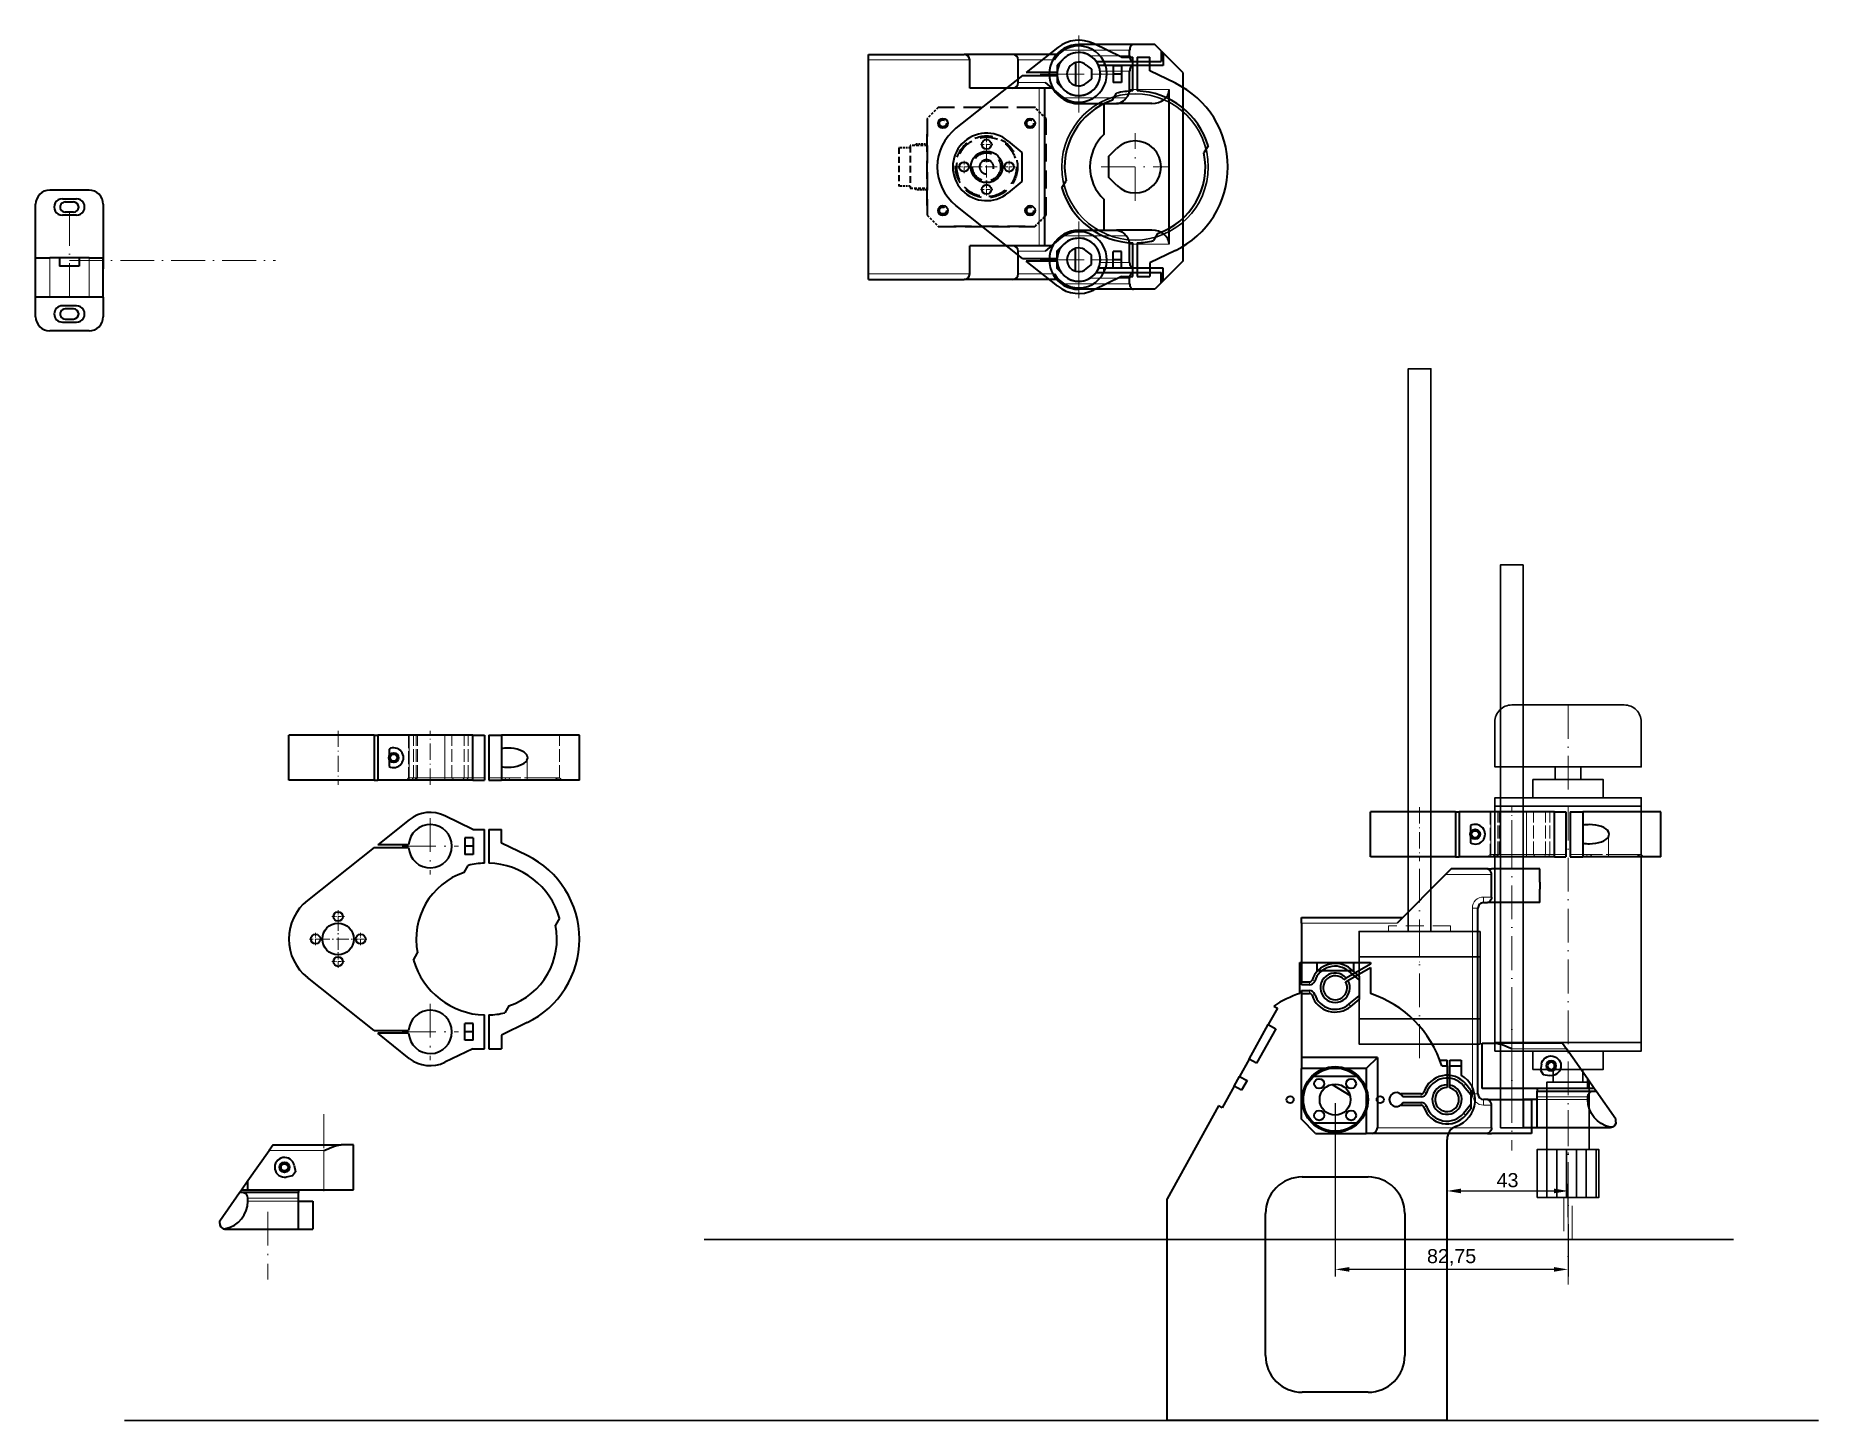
# Model space of a CAD drawing. Extents: x -2250 to 1406, y -1545 to 39.
# Drawn here: x 772 to 1406, y -994 to -502 of the extents above; entities that cross this region are included whole.
import ezdxf

# ---------------------------------------------------------------- set-up
doc = ezdxf.new("R2010")
doc.units = 0
for name, pattern in [('ACAD_ISO10W100', [18, 12, -3, 0, -3]), ('DASHDOT', [18.5, 12, -3, 0.5, -3]), ('DASHED', [15, 12, -3]), ('LÍNEAS_OCULTAS', [9.525, 6.35, -3.175])]:
    doc.linetypes.add(name, pattern=pattern)
doc.layers.get('0').update_dxf_attribs({"color": 2, "linetype": 'CONTINUOUS', "lineweight": 30})
doc.layers.get('Defpoints').update_dxf_attribs({"linetype": 'CONTINUOUS', "lineweight": 13})
for name, color, linetype, lineweight in [('1', 3, 'CONTINUOUS', 30), ('2', 4, 'CONTINUOUS', 30), ('Ejes', 1, 'ACAD_ISO10W100', 13), ('Oculta', 30, 'LÍNEAS_OCULTAS', 13), ('Texto', 6, 'CONTINUOUS', 13)]:
    doc.layers.add(name, color=color, linetype=linetype, lineweight=lineweight)
doc.styles.add('ROMAND', font='arial.ttf')
doc.dimstyles.new('ISO-25_E02', dxfattribs={"dimscale": 2, "dimtxt": 2.5, "dimasz": 2.5, "dimexe": 1.25, "dimexo": 0.625, "dimtad": 1, "dimdec": 0, "dimtxsty": 'ROMAND', "dimcen": 2.5, "dimadec": 0, "dimazin": 0, "dimtfac": 1, "dimtdec": 0, "dimtmove": 0, "dimatfit": 3, "dimfxl": 1, "dimarcsym": 0})

msp = doc.modelspace()

# ---------------------------------------------------------------- blocks, each defined once
blk = doc.blocks.new('A$C09EF7DB4')
at = {"layer": '2', "lineweight": 35, "ltscale": 0.35}
for p, q in [((-25, -7), (-25, 7)), ((-13, -7), (-13, 7)), ((25, -7), (25, 7))]:
    blk.add_line(p, q, dxfattribs=at)
at = {"layer": '2', "lineweight": 35, "ltscale": 0.075}
for p, q in [((-20, 12), (-13, 12)), ((-20.8, 1.5), (-20.8, -1.5)), ((-17.2, -1.5), (-17.2, 1.5)), ((1, 3.5), (-2, 3.5)), ((17.2, -1.5), (17.2, 1.5)), ((20.8, 1.5), (20.8, -1.5)), ((1, -3.5), (-2, -3.5)), ((-13, -12), (-20, -12))]:
    blk.add_line(p, q, dxfattribs=at)
at = {"layer": '2', "lineweight": 35, "ltscale": 0.3}
for p, q in [((-13, 12), (1, 12)), ((-13, -12), (1, -12))]:
    blk.add_line(p, q, dxfattribs=at)
at = {"layer": '2', "lineweight": 35, "ltscale": 0.125}
for p, q in [((-13, 7), (-13, 12)), ((1, 12), (1, 7)), ((-21.9, 2.5), (-21.9, -2.5)), ((-16.1, -2.5), (-16.1, 2.5)), ((16.1, -2.5), (16.1, 2.5)), ((21.9, 2.5), (21.9, -2.5)), ((-13, -12), (-13, -7)), ((1, -7), (1, -12))]:
    blk.add_line(p, q, dxfattribs=at)
at = {"layer": '2', "lineweight": 13, "ltscale": 0.3}
for p, q in [((-13, 7), (1, 7)), ((-13, -7), (1, -7))]:
    blk.add_line(p, q, dxfattribs=at)
at = {"layer": '2', "lineweight": 35, "ltscale": 0.375}
for p, q in [((-3, 12), (20, 12)), ((20, -12), (-3, -12))]:
    blk.add_line(p, q, dxfattribs=at)
at = {"layer": '2', "lineweight": 35, "ltscale": 0.0875}
for p, q in [((1, 3.5), (1, 7)), ((1, -7), (1, -3.5))]:
    blk.add_line(p, q, dxfattribs=at)
at = {"layer": '2', "lineweight": 35, "ltscale": 0.175}
for p, q in [((-2, -3.5), (-2, 3.5)), ((1, -3.5), (1, 3.5))]:
    blk.add_line(p, q, dxfattribs=at)
at = {"layer": '2', "lineweight": 35}
for centre, radius, start, end in [((-20, 7), 5, 90, 180.00001), ((20, 7), 5, 0, 90), ((-19, 2.5), 2.9, 0, 179.99999), ((-19, 1.5), 1.8, 0, 180.00001), ((19, 2.5), 2.9, 0, 180.00001), ((19, 1.5), 1.8, 0, 180.00001), ((-19, -2.5), 2.9, 179.99999, 0), ((-19, -1.5), 1.8, 180.00001, 0), ((19, -2.5), 2.9, 179.99999, 0), ((19, -1.5), 1.8, 180.00001, 0), ((-20, -7), 5, 180.00001, 270), ((20, -7), 5, 270, 0)]:
    blk.add_arc(centre, radius, start, end, dxfattribs=at)
at = {"layer": 'Ejes'}
blk.add_line((17.2, 0), (-17.2, 0), dxfattribs=at)
blk = doc.blocks.new('P10')
at = {"layer": '2', "lineweight": 35, "ltscale": 0.327123}
blk.add_line((-27, 3.28), (-19.49, 14), dxfattribs=at)
at = {"layer": '2', "lineweight": 35, "ltscale": 0.061038}
blk.add_line((-18.09, 16), (-19.49, 14), dxfattribs=at)
at = {"layer": '2', "lineweight": 13, "ltscale": 0.487369}
blk.add_line((-19.49, 14), (0, 14), dxfattribs=at)
at = {"layer": '2', "lineweight": 35}
for p, q in [((-18.09, 16), (6.16, 16)), ((-27, 0), (0, 0)), ((-9, -1), (-29, -1)), ((-35, -14), (-9, -14))]:
    blk.add_line(p, q, dxfattribs=at)
at = {"layer": '2', "lineweight": 35, "ltscale": 0.001306}
blk.add_line((-4.09, 16), (-4.03, 16), dxfattribs=at)
at = {"layer": '2', "lineweight": 13, "ltscale": 0.35}
blk.add_line((0, 0), (0, 14), dxfattribs=at)
at = {"layer": '2', "lineweight": 35, "ltscale": 0.108389}
blk.add_line((10.5, 16), (6.16, 16), dxfattribs=at)
at = {"layer": '2', "lineweight": 35, "ltscale": 0.4}
blk.add_line((10.5, 0), (10.5, 16), dxfattribs=at)
blk.add_line((10.5, 0), (10.5, 16), dxfattribs=at)
at = {"layer": '2', "lineweight": 35, "ltscale": 0.044614}
blk.add_line((-10.16, 6.4), (-11.19, 4.94), dxfattribs=at)
at = {"layer": '2', "lineweight": 35, "ltscale": 0.055953}
for p, q in [((-10.55, 8.61), (-10.16, 6.4)), ((-11.19, 4.94), (-13.39, 4.55))]:
    blk.add_line(p, q, dxfattribs=at)
at = {"layer": '2', "lineweight": 35, "ltscale": 0.030519}
blk.add_line((-30, -1), (-29.3, 0), dxfattribs=at)
at = {"layer": '2', "lineweight": 35, "ltscale": 0.100149}
blk.add_line((-29.3, 0), (-27, 3.28), dxfattribs=at)
at = {"layer": '2', "lineweight": 35, "ltscale": 0.057443}
blk.add_line((-29.3, 0), (-27, 0), dxfattribs=at)
at = {"layer": '2', "lineweight": 35, "ltscale": 0.082037}
blk.add_line((-27, 0), (-27, 3.28), dxfattribs=at)
at = {"layer": '2', "lineweight": 35, "ltscale": 0.025}
for p, q in [((-9, 0), (-9, -1)), ((-27, -4), (-27, -3)), ((-9, -4), (-9, -3)), ((-37, -12), (-37, -11))]:
    blk.add_line(p, q, dxfattribs=at)
at = {"layer": '2', "lineweight": 35, "ltscale": 0.119702}
blk.add_line((0, 0), (4.79, 0), dxfattribs=at)
at = {"layer": '2', "lineweight": 35, "ltscale": 0.142798}
blk.add_line((4.79, 0), (10.5, 0), dxfattribs=at)
at = {"layer": '2', "lineweight": 35, "ltscale": 0.305194}
blk.add_line((-37, -11), (-30, -1), dxfattribs=at)
at = {"layer": '2', "lineweight": 35, "ltscale": 0.024948}
blk.add_line((-29, -1), (-30, -1), dxfattribs=at)
at = {"layer": '2', "lineweight": 13, "ltscale": 0.45}
for p, q in [((-9, -3), (-27, -3)), ((-27, -4), (-9, -4))]:
    blk.add_line(p, q, dxfattribs=at)
at = {"layer": '2', "lineweight": 35, "ltscale": 0.05}
blk.add_line((-9, -3), (-9, -1), dxfattribs=at)
at = {"layer": '2', "lineweight": 35, "ltscale": 0.125}
for p, q in [((-9, -4), (-4, -4)), ((-9, -14), (-4, -14))]:
    blk.add_line(p, q, dxfattribs=at)
at = {"layer": '2', "lineweight": 35, "ltscale": 0.25}
for p, q in [((-9, -14), (-9, -4)), ((-4, -4), (-4, -14))]:
    blk.add_line(p, q, dxfattribs=at)
at = {"layer": '2', "lineweight": 13, "ltscale": 0.005051}
blk.add_line((-35, -13.8), (-35, -14), dxfattribs=at)
at = {"layer": '2', "lineweight": 35}
for points in [[(0, 14), (0.87, 14.38), (2.8, 15.17), (3.76, 15.52), (4.54, 15.75), (5.32, 15.92), (5.74, 15.98), (6.16, 16)], [(-37, -12), (-36.97, -12.32), (-36.9, -12.62), (-36.78, -12.91), (-36.62, -13.16), (-36.3, -13.5), (-35.92, -13.71), (-35.47, -13.83), (-35, -13.8)]]:
    blk.add_lwpolyline(points, dxfattribs=at)
for radius in [1.8, 1.25]:
    blk.add_circle((-14, 8), radius, dxfattribs=at)
for centre, radius, start, end in [((-14, 8), 3.5, 10, 280), ((-37, -4), 10, 281.53696, 0.00001), ((-29, -3), 2, 0.00001, 89.99999), ((-35, -12), 2, 179.99999, 270)]:
    blk.add_arc(centre, radius, start, end, dxfattribs=at)
at = {"layer": 'Ejes', "linetype": 'DASHDOT', "lineweight": 13}
for p, q in [((0, 26.86), (0, -0.44)), ((-20, -7.77), (-20, -31.82))]:
    blk.add_line(p, q, dxfattribs=at)
blk = doc.blocks.new('A$C41FB5073')
at = {"layer": '2', "lineweight": 35}
for p, q in [((-32.5, -12.810791), (-13.710083, 10.875794)), ((32.500061, -12.810791), (13.710083, 10.875794))]:
    blk.add_line(p, q, dxfattribs=at)
at = {"layer": '2', "lineweight": 35, "ltscale": 0.358067}
blk.add_line((-42.401184, -25.292297), (-33.5, -14.071411), dxfattribs=at)
at = {"layer": '2', "lineweight": 35, "ltscale": 0.27487}
for p, q in [((-33.5, -25.066223), (-33.5, -14.071411)), ((33.500061, -25.066223), (33.500061, -14.071411))]:
    blk.add_line(p, q, dxfattribs=at)
at = {"layer": '2', "lineweight": 35, "ltscale": 0.306386}
for p, q in [((-32.5, -12.810791), (-32.5, -25.066223)), ((32.500061, -12.810791), (32.500061, -25.066223))]:
    blk.add_line(p, q, dxfattribs=at)
at = {"layer": '2', "lineweight": 35, "ltscale": 0.358066}
blk.add_line((42.401184, -25.292297), (33.500061, -14.071411), dxfattribs=at)
at = {"layer": '2', "lineweight": 35, "ltscale": 0.072296}
for p, q in [((-7.449951, -26.798156), (-4.945557, -28.244079)), ((23.695556, -44.779968), (26.199951, -46.225891)), ((-23.695557, -60.720031), (-26.199951, -59.274109))]:
    blk.add_line(p, q, dxfattribs=at)
at = {"layer": '2', "lineweight": 35, "ltscale": 0.276375}
blk.add_line((-38.989563, -47.92688), (-43.802857, -37.974731), dxfattribs=at)
at = {"layer": '2', "lineweight": 35, "ltscale": 0.276376}
blk.add_line((38.989563, -47.92688), (43.802917, -37.974731), dxfattribs=at)
at = {"layer": '2', "lineweight": 35, "ltscale": 0.101828}
for p, q in [((-38.989563, -47.92688), (-38.989563, -52)), ((38.989563, -47.92688), (38.989563, -52))]:
    blk.add_line(p, q, dxfattribs=at)
at = {"layer": '2', "lineweight": 35, "ltscale": 0.075}
for p, q in [((-35.939576, -48), (-35.939576, -45)), ((-32.989563, -48), (-32.989563, -45)), ((-30.039612, -48), (-30.039612, -45)), ((30.039612, -48), (30.039612, -45)), ((32.989563, -48), (32.989563, -45)), ((35.939636, -48), (35.939636, -45))]:
    blk.add_line(p, q, dxfattribs=at)
at = {"layer": '2', "lineweight": 35, "ltscale": 0.147499}
for p, q in [((-35.939576, -45), (-30.039612, -45)), ((-35.939576, -48), (-30.039612, -48))]:
    blk.add_line(p, q, dxfattribs=at)
at = {"layer": '2', "lineweight": 35, "ltscale": 0.147501}
for p, q in [((35.939636, -45), (30.039612, -45)), ((35.939636, -48), (30.039612, -48))]:
    blk.add_line(p, q, dxfattribs=at)
at = {"layer": '2', "lineweight": 35, "ltscale": 0.3}
for p, q in [((-38.989563, -52), (-26.989563, -52)), ((-26.989563, -53.5), (-38.989563, -53.5)), ((26.989563, -52), (38.989563, -52)), ((38.989563, -53.5), (26.989563, -53.5))]:
    blk.add_line(p, q, dxfattribs=at)
at = {"layer": '2', "lineweight": 35, "ltscale": 0.1125}
for p, q in [((-38.989563, -53.5), (-38.989563, -58)), ((38.989563, -53.5), (38.989563, -58))]:
    blk.add_line(p, q, dxfattribs=at)
at = {"layer": '2', "lineweight": 35, "ltscale": 0.121794}
blk.add_line((-34.117798, -58), (-38.989563, -58), dxfattribs=at)
at = {"layer": '2', "lineweight": 35, "ltscale": 0.253212}
blk.add_line((-29.707886, -67.118042), (-34.117798, -58), dxfattribs=at)
at = {"layer": '2', "lineweight": 35, "ltscale": 0.253211}
blk.add_line((29.707946, -67.118042), (34.117737, -58), dxfattribs=at)
at = {"layer": '2', "lineweight": 35, "ltscale": 0.121796}
blk.add_line((34.117737, -58), (38.989563, -58), dxfattribs=at)
at = {"layer": '2', "lineweight": 35, "ltscale": 0.072295}
blk.add_line((7.449951, -78.701843), (4.945556, -77.255981), dxfattribs=at)
at = {"layer": '2', "lineweight": 35}
for centre, radius in [((0, 8), 1.7), ((-8, 0), 1.7), ((0, 0), 5.6), ((8, 0), 1.7), ((0, -8), 1.7)]:
    blk.add_circle(centre, radius, dxfattribs=at)
for centre, radius, start, end in [((0, 0), 17.5, 38.423946, 141.576052), ((-33, -32.75), 12, 141.576052, 205.810433), ((-33, -32.75), 7.7, 93.723125, 86.276873), ((33.000061, -32.75), 7.7, 93.723125, 86.276873), ((33.000061, -32.75), 12, 334.189562, 38.423946), ((0, -52.75), 27, 106.017035, 178.408243), ((0, -52.75), 25, 18.590378, 101.409622), ((0, -52.75), 27, 1.591754, 13.982963), ((0, -52.75), 27, 181.591757, 193.982963), ((0, -52.75), 27, 286.017037, 358.408246), ((0, -52.75), 25, 198.590377, 281.409624), ((0, -52.75), 33, 205.810433, 334.189562)]:
    blk.add_arc(centre, radius, start, end, dxfattribs=at)
at = {"layer": 'Ejes', "linetype": 'DASHDOT', "lineweight": 13, "ltscale": 0.110501}
for p, q in [((2.210022, 8), (-2.210022, 8)), ((0, 10.210022), (0, 5.789978)), ((-5.789978, 0), (-10.210022, 0)), ((-8, 2.210022), (-8, -2.210022)), ((10.210022, 0), (5.789978, 0)), ((8, 2.210022), (8, -2.210022)), ((0, -5.789978), (0, -10.210022)), ((2.210022, -8), (-2.210022, -8))]:
    blk.add_line(p, q, dxfattribs=at)
at = {"layer": 'Ejes', "linetype": 'DASHDOT', "lineweight": 13, "ltscale": 0.364001}
for p, q in [((0, 7.28003), (0, -7.280029)), ((7.280029, 0), (-7.28003, 0))]:
    blk.add_line(p, q, dxfattribs=at)
at = {"layer": 'Ejes', "linetype": 'DASHDOT', "lineweight": 13}
for p, q in [((-33, -22.73999), (-33, -42.760009)), ((33.000061, -22.73999), (33.000061, -42.760009)), ((-22.989991, -32.75), (-43.01001, -32.75)), ((43.009948, -32.75), (22.98999, -32.75))]:
    blk.add_line(p, q, dxfattribs=at)
blk = doc.blocks.new('A$C65C247DB')
at = {"layer": '2', "lineweight": 35}
for p, q in [((39.25, 80), (22, 62.75)), ((-12, 64.75), (24, 64.75)), ((50.75, 2), (50.75, 68)), ((-12, 62.75), (-12, 41.75)), ((-12, 37.75), (-12, 15)), ((15, 15), (-12, 15)), ((15, 15), (15, -10)), ((11, 11), (-12, 11)), ((11, 11), (11, -12)), ((54.089721, -12), (13, -12))]:
    blk.add_line(p, q, dxfattribs=at)
at = {"layer": '2', "lineweight": 35, "ltscale": 0.070711}
blk.add_line((41.25, 82), (39.25, 80), dxfattribs=at)
at = {"layer": '2', "lineweight": 13, "ltscale": 0.408963}
blk.add_line((55.60852, 80), (39.25, 80), dxfattribs=at)
at = {"layer": '2', "lineweight": 35, "ltscale": 0.320993}
blk.add_line((54.089721, 82), (41.25, 82), dxfattribs=at)
at = {"layer": '2', "lineweight": 35, "ltscale": 0.03797}
for p, q in [((54.089721, 82), (55.60852, 82)), ((55.60852, 70), (54.089721, 70)), ((54.089721, 0), (55.60852, 0)), ((54.089721, -12), (55.60852, -12))]:
    blk.add_line(p, q, dxfattribs=at)
at = {"layer": '2', "lineweight": 35, "ltscale": 0.428537}
for p, q in [((72.75, 82), (55.60852, 82)), ((72.75, 70), (55.60852, 70))]:
    blk.add_line(p, q, dxfattribs=at)
at = {"layer": '2', "lineweight": 35, "ltscale": 0.2}
for p, q in [((55.60852, 72), (55.60852, 80)), ((55.60852, -10), (55.60852, -2))]:
    blk.add_line(p, q, dxfattribs=at)
at = {"layer": '2', "lineweight": 35, "ltscale": 0.11875}
for p, q in [((72.75, 77.25), (72.75, 82)), ((72.75, 77.25), (72.75, 82)), ((72.75, 70), (72.75, 74.75)), ((72.75, 70), (72.75, 74.75))]:
    blk.add_line(p, q, dxfattribs=at)
at = {"layer": '2', "lineweight": 13, "ltscale": 0.071463}
for p, q in [((52.75, 72), (55.60852, 72)), ((55.60852, -2), (52.75, -2))]:
    blk.add_line(p, q, dxfattribs=at)
at = {"layer": '2', "lineweight": 13, "ltscale": 0.05}
for p, q in [((52.75, 70), (52.75, 72)), ((50.75, 68), (48.75, 68)), ((50.75, 2), (48.75, 2)), ((52.75, 0), (52.75, -2))]:
    blk.add_line(p, q, dxfattribs=at)
at = {"layer": '2', "lineweight": 35, "ltscale": 0.033493}
for p, q in [((52.75, 70), (54.089721, 70)), ((54.089721, 0), (52.75, 0))]:
    blk.add_line(p, q, dxfattribs=at)
at = {"layer": '2', "lineweight": 35, "ltscale": 0.05}
for p, q in [((-12, 62.75), (-12, 64.75)), ((13, -12), (11, -12))]:
    blk.add_line(p, q, dxfattribs=at)
at = {"layer": '2', "lineweight": 13}
for p, q in [((48.75, 2), (48.75, 68)), ((-12, 62.75), (22, 62.75)), ((55.60852, -10), (15, -10))]:
    blk.add_line(p, q, dxfattribs=at)
at = {"layer": '2', "lineweight": 13, "ltscale": 0.024999}
for p, q in [((5.560058, 46.376282), (4.917358, 45.61023)), ((5.560058, 33.123719), (4.917358, 33.889771))]:
    blk.add_line(p, q, dxfattribs=at)
at = {"layer": '2', "lineweight": 35, "ltscale": 0.116921}
for p, q in [((8.5, 42.604004), (4.917358, 45.61023)), ((4.917358, 33.889771), (8.5, 36.895997))]:
    blk.add_line(p, q, dxfattribs=at)
at = {"layer": '2', "lineweight": 35, "ltscale": 0.095945}
for p, q in [((8.5, 43.909424), (5.560058, 46.376282)), ((5.560058, 33.123719), (8.5, 35.590577))]:
    blk.add_line(p, q, dxfattribs=at)
at = {"layer": '2', "lineweight": 35, "ltscale": 0.070703}
for p, q in [((-9.171875, 41.75), (-12, 41.75)), ((-9.171875, 40.75), (-12, 40.75)), ((-12, 38.75), (-9.171875, 38.75)), ((-12, 37.75), (-9.171875, 37.75))]:
    blk.add_line(p, q, dxfattribs=at)
at = {"layer": '2', "lineweight": 35, "ltscale": 0.025}
for p, q in [((-12, 40.75), (-12, 41.75)), ((-12, 38.75), (-12, 37.75))]:
    blk.add_line(p, q, dxfattribs=at)
at = {"layer": '2', "lineweight": 13, "ltscale": 0.025}
for p, q in [((-9.171875, 41.75), (-9.171875, 40.75)), ((-9.171875, 37.75), (-9.171875, 38.75)), ((30.578125, 2), (30.578125, 1)), ((30.578125, -2), (30.578125, -1))]:
    blk.add_line(p, q, dxfattribs=at)
at = {"layer": '2', "lineweight": 13, "ltscale": 0.025003}
for p, q in [((-8.221436, 42.439148), (-7.270874, 42.128235)), ((-8.221436, 37.060853), (-7.270874, 37.371766)), ((31.528564, 2.689148), (32.479126, 2.378235)), ((31.528564, -2.689147), (32.479126, -2.378234))]:
    blk.add_line(p, q, dxfattribs=at)
at = {"layer": '2', "lineweight": 35, "ltscale": 0.207971}
blk.add_line((8.5, 43.909424), (8.5, 35.590577), dxfattribs=at)
at = {"layer": '2', "lineweight": 35, "ltscale": 0.1}
blk.add_line((-12, 15), (-12, 11), dxfattribs=at)
at = {"layer": '2', "lineweight": 35, "ltscale": 0.141421}
blk.add_line((15, 15), (11, 11), dxfattribs=at)
at = {"layer": '2', "lineweight": 35, "ltscale": 0.45}
for p, q in [((-12, -7), (-12, 11)), ((-7, -12), (11, -12))]:
    blk.add_line(p, q, dxfattribs=at)
at = {"layer": '2', "lineweight": 35, "ltscale": 0.187169}
blk.add_line((-1.039307, 5.401001), (5.309814, 1.433594), dxfattribs=at)
at = {"layer": '2', "lineweight": 35, "ltscale": 0.183203}
for p, q in [((30.578125, 2), (23.25, 2)), ((23.25, -2), (30.578125, -2))]:
    blk.add_line(p, q, dxfattribs=at)
at = {"layer": '2', "lineweight": 35, "ltscale": 0.163422}
for p, q in [((30.578125, 1), (24.041259, 1)), ((24.041259, -1), (30.578125, -1))]:
    blk.add_line(p, q, dxfattribs=at)
at = {"layer": '2', "lineweight": 13, "ltscale": 0.025002}
for p, q in [((46.376342, 5.56012), (45.610229, 4.917298)), ((46.376342, -5.560119), (45.610229, -4.917297))]:
    blk.add_line(p, q, dxfattribs=at)
at = {"layer": '2', "lineweight": 35, "ltscale": 0.102668}
for p, q in [((45.610229, 4.917298), (48.25, 1.771363)), ((48.25, -1.771362), (45.610229, -4.917297))]:
    blk.add_line(p, q, dxfattribs=at)
at = {"layer": '2', "lineweight": 35, "ltscale": 0.072874}
for p, q in [((46.376342, 5.56012), (48.25, 3.327088)), ((48.25, -3.327087), (46.376342, -5.560119))]:
    blk.add_line(p, q, dxfattribs=at)
at = {"layer": '2', "lineweight": 35, "ltscale": 0.166354}
blk.add_line((48.25, 3.327088), (48.25, -3.327087), dxfattribs=at)
at = {"layer": '2', "lineweight": 35, "ltscale": 0.353537}
for p, q in [((55.60852, 0), (69.75, 0)), ((69.75, -12), (55.60852, -12))]:
    blk.add_line(p, q, dxfattribs=at)
at = {"layer": '2', "lineweight": 35, "ltscale": 0.3}
blk.add_line((69.75, 0), (69.75, -12), dxfattribs=at)
at = {"layer": '2', "lineweight": 35, "ltscale": 0.176777}
blk.add_line((-7, -12), (-12, -7), dxfattribs=at)
at = {"layer": '2', "lineweight": 35, "ltscale": 0.000473}
blk.add_line((50.786987, -11.999938), (50.768066, -12), dxfattribs=at)
at = {"layer": '2', "lineweight": 35}
for points in [[(55.60852, 80), (55.542358, 80.518006), (55.362304, 80.986756), (55.094238, 81.394715), (54.779052, 81.709229), (54.444946, 81.916993), (54.264892, 81.978577), (54.089721, 82)], [(55.60852, 72), (55.542358, 71.481995), (55.362304, 71.013245), (55.094238, 70.605286), (54.779052, 70.290772), (54.444946, 70.083008), (54.264892, 70.021424), (54.089721, 70)], [(55.60852, -2), (55.542358, -1.481994), (55.362304, -1.013244), (55.094238, -0.605285), (54.779052, -0.290771), (54.444946, -0.083007), (54.264892, -0.021423), (54.089721, 0)], [(55.60852, -10), (55.542358, -10.518005), (55.362304, -10.986755), (55.094238, -11.394714), (54.779052, -11.709228), (54.444946, -11.916992), (54.264892, -11.978576), (54.089721, -12)]]:
    blk.add_lwpolyline(points, dxfattribs=at)
for centre, radius in [((-5.673706, 5.639893), 1.75), ((5.673706, 5.639893), 1.75), ((0, 0), 5.5), ((-5.673706, -5.639892), 1.75), ((5.673706, -5.639892), 1.75)]:
    blk.add_circle(centre, radius, dxfattribs=at)
for centre, radius, start, end in [((82.744018, 75.99469), 10.072569, 172.842896, 179.969884), ((82.744018, 75.99469), 10.072569, 172.842896, 179.969884), ((52.75, 68), 2, 90.000003, 180.000005), ((82.729004, 76.004517), 10.057539, 180.02569, 186.947745), ((82.729004, 76.004517), 10.057539, 180.02569, 186.947745), ((82.744995, 76.005311), 10.073495, 180.030376, 187.158675), ((82.744995, 76.005311), 10.073495, 180.030376, 187.158675), ((0, 39.75), 8.65, 50, 161.887682), ((0, 39.75), 7.65, 50, 161.887682), ((-9.171875, 42.75), 1, 269.999997, 341.887677), ((-9.171875, 42.75), 2, 269.999997, 341.887677), ((-9.171875, 36.75), 2, 18.112323, 90.000003), ((-9.171875, 36.75), 1, 18.112323, 90.000003), ((0, 39.75), 8.65, 198.112318, 310), ((0, 39.75), 7.65, 198.112318, 310), ((39.75, 0), 8.65, 40.000002, 161.887682), ((39.75, 0), 7.65, 40.000002, 161.887682), ((21.75, 0), 2.5, 23.57818, 336.42182), ((30.578125, 3), 1, 269.999997, 341.887677), ((30.578125, 3), 2, 269.999997, 341.887677), ((52.75, 2), 2, 180.000005, 269.999997), ((52.796264, 2.006531), 2.046663, 187.704926, 191.358067), ((30.578125, -3), 2, 18.112323, 90.000003), ((30.578125, -3), 1, 18.112323, 90.000003), ((39.75, 0), 8.65, 198.112318, 319.999998), ((39.75, 0), 7.65, 198.112318, 319.999998), ((13, -10), 2, 270.000011, 359.99999)]:
    blk.add_arc(centre, radius, start, end, dxfattribs=at)
at = {"layer": '2', "lineweight": 13}
for centre, start, end in [((52.75, 68), 90.000003, 179.999995), ((52.75, 2), 179.999995, 269.999997)]:
    blk.add_arc(centre, 4, start, end, dxfattribs=at)
at = {"layer": 'Ejes'}
for p, q in [((62.75, 94.222478), (62.75, -18.109406)), ((30, 82.0462), (30, 46.024944))]:
    blk.add_line(p, q, dxfattribs=at)
blk = doc.blocks.new('A$C0CFD76ED')
at = {"layer": '2', "lineweight": 35, "ltscale": 0.275414}
blk.add_line((-12.5, 37.733459), (-12.5, 48.75), dxfattribs=at)
at = {"layer": '2', "lineweight": 35, "ltscale": 0.15}
for p, q in [((-12.5, 48.75), (-6.5, 48.75)), ((6.5, 48.75), (12.5, 48.75))]:
    blk.add_line(p, q, dxfattribs=at)
at = {"layer": '2', "lineweight": 35, "ltscale": 0.325}
for p, q in [((-6.5, 48.75), (6.5, 48.75)), ((6.5, 45.75), (-6.5, 45.75))]:
    blk.add_line(p, q, dxfattribs=at)
at = {"layer": '2', "lineweight": 35, "ltscale": 0.075}
for p, q in [((-6.5, 48.75), (-6.5, 45.75)), ((6.5, 48.75), (6.5, 45.75))]:
    blk.add_line(p, q, dxfattribs=at)
at = {"layer": '2', "lineweight": 35, "ltscale": 0.246431}
blk.add_line((12.5, 48.121582), (3.963379, 43.192932), dxfattribs=at)
at = {"layer": '2', "lineweight": 35, "ltscale": 0.229594}
blk.add_line((4.546631, 42.375), (12.5, 46.966858), dxfattribs=at)
at = {"layer": '2', "lineweight": 35, "ltscale": 0.01571}
blk.add_line((12.5, 48.75), (12.5, 48.121582), dxfattribs=at)
at = {"layer": '2', "lineweight": 35, "ltscale": 0.230835}
blk.add_line((12.5, 46.966858), (12.5, 37.733459), dxfattribs=at)
at = {"layer": '2', "lineweight": 35, "ltscale": 0.02558}
for p, q in [((3.07727, 42.681335), (3.963379, 43.192932)), ((40.75, 4.130676), (40.75, 5.15387))]:
    blk.add_line(p, q, dxfattribs=at)
at = {"layer": '2', "lineweight": 35, "ltscale": 0.024999}
blk.add_line((3.680664, 41.875), (4.546631, 42.375), dxfattribs=at)
at = {"layer": '2', "lineweight": 35, "ltscale": 0.167701}
blk.add_line((-20.509156, 32.498108), (-23.7594, 26.630066), dxfattribs=at)
at = {"layer": '2', "lineweight": 35, "ltscale": 0.0375}
for p, q in [((-21.821289, 33.224914), (-20.509156, 32.498108)), ((-40.133057, -2.930054), (-41.445191, -2.203186))]:
    blk.add_line(p, q, dxfattribs=at)
at = {"layer": '2', "lineweight": 35, "ltscale": 0.35}
for p, q in [((-30.542969, 14.383301), (-23.7594, 26.630066)), ((-21.135132, 25.176453), (-27.918701, 12.929687))]:
    blk.add_line(p, q, dxfattribs=at)
at = {"layer": '2', "lineweight": 35, "ltscale": 0.074999}
for p, q in [((-23.7594, 26.630066), (-21.135132, 25.176453)), ((-27.918701, 12.929687), (-30.542969, 14.383301)), ((-33.934815, 8.259949), (-31.310547, 6.806335)), ((-33.248658, 3.307251), (-35.872925, 4.760864))]:
    blk.add_line(p, q, dxfattribs=at)
at = {"layer": '2', "lineweight": 35, "ltscale": 0.175}
blk.add_line((-30.542969, 14.383301), (-33.934815, 8.259949), dxfattribs=at)
at = {"layer": '2', "lineweight": 35, "ltscale": 0.063675}
blk.add_line((37.203003, 14), (39.75, 14), dxfattribs=at)
at = {"layer": '2', "lineweight": 35, "ltscale": 0.05}
for p, q in [((39.75, 12), (39.75, 14)), ((40.75, 12), (40.75, 14)), ((44.75, 14), (44.75, 12))]:
    blk.add_line(p, q, dxfattribs=at)
at = {"layer": '2', "lineweight": 35, "ltscale": 0.1}
for p, q in [((40.75, 14), (44.75, 14)), ((-35.872925, 4.760864), (-33.934815, 8.259949)), ((-31.310547, 6.806335), (-33.248658, 3.307251)), ((40.75, 12), (44.75, 12))]:
    blk.add_line(p, q, dxfattribs=at)
at = {"layer": '2', "lineweight": 35, "ltscale": 0.382428}
for p, q in [((7.648559, 8.25), (-7.64856, 8.25)), ((-7.64856, -8.25), (7.648559, -8.25))]:
    blk.add_line(p, q, dxfattribs=at)
at = {"layer": '2', "lineweight": 35, "ltscale": 0.046365}
blk.add_line((37.895385, 12), (39.75, 12), dxfattribs=at)
at = {"layer": '2', "lineweight": 35, "ltscale": 0.16875}
blk.add_line((39.75, 12), (39.75, 5.25), dxfattribs=at)
at = {"layer": '2', "lineweight": 35, "ltscale": 0.171153}
blk.add_line((40.75, 5.15387), (40.75, 12), dxfattribs=at)
at = {"layer": '2', "lineweight": 35, "ltscale": 0.083495}
blk.add_line((44.75, 12), (44.75, 8.660217), dxfattribs=at)
at = {"layer": '2', "lineweight": 35, "ltscale": 0.2198}
blk.add_line((-35.872925, 4.760864), (-40.133057, -2.930054), dxfattribs=at)
at = {"layer": '2', "lineweight": 35, "ltscale": 0.025}
blk.add_line((39.75, 5.25), (39.75, 4.25), dxfattribs=at)
at = {"layer": '2', "lineweight": 35}
for p, q in [((-41.445191, -2.203186), (-59.75, -35.25)), ((39.75, -114), (39.75, -14.142151)), ((-11.75, -27.5), (11.75, -27.5)), ((-59.75, -114), (-59.75, -35.25)), ((-24.75, -91), (-24.75, -40.5)), ((24.75, -40.5), (24.75, -91)), ((11.75, -104), (-11.75, -104)), ((39.75, -114), (-59.75, -114))]:
    blk.add_line(p, q, dxfattribs=at)
for centre, radius in [((0, 0), 11.71188), ((0, 0), 11.25), ((-16, 0), 1.25), ((16, 0), 1.25)]:
    blk.add_circle(centre, radius, dxfattribs=at)
for centre, radius, start, end in [((0, 39.75), 5.25, 40.980578, 30.000001), ((0, 39.75), 4.25, 43.608962, 30.000001), ((0, 0), 39.75, 108.328542, 123.29587), ((0, 0), 39.75, 17.570964, 71.671456), ((39.75, 0), 10, 289.471221, 60.000002), ((39.75, 0), 5.25, 90.000003, 79.019422), ((39.75, 0), 4.25, 90.000003, 76.391042), ((44.75, -14.142151), 5, 109.471219, 180.000005), ((-11.75, -40.5), 13, 90.000003, 180.000005), ((11.75, -40.5), 13, 0, 90.000003), ((-11.75, -91), 13, 179.999995, 269.999997), ((11.75, -91), 13, 269.999997, 0)]:
    blk.add_arc(centre, radius, start, end, dxfattribs=at)
blk = doc.blocks.new('MotorHusillo200')
at = {"layer": '1'}
for p, q in [((21.5, -9), (-21.5, -9)), ((21.5, -31), (-21.5, -31))]:
    blk.add_line(p, q, dxfattribs=at)
for points in [[(4, 0), (-4, 0), (-4, 200), (4, 200)], [(21.5, 0), (-21.5, 0), (-21.5, -40), (21.5, -40)]]:
    blk.add_lwpolyline(points, close=True, dxfattribs=at)
at = {"layer": 'Ejes'}
blk.add_line((0, -45), (0, 5), dxfattribs=at)
at = {"layer": 'Oculta'}
blk.add_lwpolyline([(11, 2), (-11, 2), (-11, 0), (11, 0)], close=True, dxfattribs=at)
blk = doc.blocks.new('A$C2BF16E58')
at = {"layer": '2', "lineweight": 35, "ltscale": 0.165605}
for p, q in [((6.624206, 8), (0, 8)), ((6.624206, -8), (0, -8))]:
    blk.add_line(p, q, dxfattribs=at)
at = {"layer": '2', "lineweight": 35, "ltscale": 0.4}
for p, q in [((0, -8), (0, 8)), ((30.310791, 8), (30.310791, -8)), ((31.571411, 8), (31.571411, -8)), ((65.42688, -8), (65.42688, 8)), ((69.5, 8), (69.5, -8)), ((71, 8), (71, -8)), ((75.5, 8), (75.5, -8)), ((103.25, -8), (103.25, 8))]:
    blk.add_line(p, q, dxfattribs=at)
at = {"layer": '2', "lineweight": 35}
for p, q in [((30.310791, 8), (6.624206, 8)), ((30.310791, -8), (6.624206, -8))]:
    blk.add_line(p, q, dxfattribs=at)
at = {"layer": '2', "linetype": 'DASHED', "lineweight": 13, "ltscale": 0.4}
for p, q in [((30.310791, 8), (30.310791, -8)), ((31.571411, 8), (31.571411, -8)), ((42.792297, -8), (42.792297, 8)), ((55.474731, -8), (55.474731, 8)), ((65.42688, -8), (65.42688, 8))]:
    blk.add_line(p, q, dxfattribs=at)
at = {"layer": '2', "lineweight": 35, "ltscale": 0.031516}
for p, q in [((30.310791, 8), (31.571411, 8)), ((30.310791, -8), (31.571411, -8))]:
    blk.add_line(p, q, dxfattribs=at)
at = {"layer": '2', "lineweight": 35, "ltscale": 0.280522}
for p, q in [((42.792297, 8), (31.571411, 8)), ((42.792297, -8), (31.571411, -8))]:
    blk.add_line(p, q, dxfattribs=at)
at = {"layer": '2', "linetype": 'DASHED', "lineweight": 13, "ltscale": 0.379999}
for p, q in [((42.566223, 8), (42.566223, -7.199952)), ((42.566223, 8), (42.566223, -7.199952)), ((42.566223, 8), (42.566223, -7.199952)), ((42.566223, 8), (42.566223, -7.199952)), ((44.298156, -7.199952), (44.298156, 8)), ((45.25, -7.199952), (45.25, 8)), ((45.744079, -7.199952), (45.744079, 8)), ((57.950012, -7.199952), (57.950012, 8)), ((57.950012, -7.199952), (57.950012, 8)), ((62.279968, -7.199952), (62.279968, 8)), ((63.725891, -7.199952), (63.725891, 8)), ((96.201843, -7.199952), (96.201843, 8))]:
    blk.add_line(p, q, dxfattribs=at)
at = {"layer": '2', "lineweight": 35, "ltscale": 0.317061}
for p, q in [((55.474731, 8), (42.792297, 8)), ((55.474731, -8), (42.792297, -8))]:
    blk.add_line(p, q, dxfattribs=at)
at = {"layer": '2', "lineweight": 13, "ltscale": 0.4}
for p, q in [((42.792297, -8), (42.792297, 8)), ((55.474731, -8), (55.474731, 8))]:
    blk.add_line(p, q, dxfattribs=at)
at = {"layer": '2', "lineweight": 35, "ltscale": 0.248804}
for p, q in [((65.42688, 8), (55.474731, 8)), ((65.42688, -8), (55.474731, -8))]:
    blk.add_line(p, q, dxfattribs=at)
at = {"layer": '2', "lineweight": 35, "ltscale": 0.101828}
for p, q in [((65.42688, 8), (69.5, 8)), ((65.42688, -8), (69.5, -8))]:
    blk.add_line(p, q, dxfattribs=at)
at = {"layer": '2', "lineweight": 35, "ltscale": 0.1125}
for p, q in [((71, 8), (75.5, 8)), ((71, -8), (75.5, -8))]:
    blk.add_line(p, q, dxfattribs=at)
at = {"layer": '2', "lineweight": 35, "ltscale": 0.227951}
for p, q in [((84.618042, 8), (75.5, 8)), ((84.618042, -8), (75.5, -8))]:
    blk.add_line(p, q, dxfattribs=at)
at = {"layer": '2', "lineweight": 35, "ltscale": 0.465799}
for p, q in [((103.25, 8), (84.618042, 8)), ((103.25, -8), (84.618042, -8))]:
    blk.add_line(p, q, dxfattribs=at)
at = {"layer": '2', "linetype": 'DASHED', "lineweight": 13, "ltscale": 0.01235}
blk.add_line((95.25, 8), (94.755981, 8), dxfattribs=at)
at = {"layer": '2', "lineweight": 35, "ltscale": 0.062286}
for p, q in [((35.605346, 3.089477), (35.605346, 0.598022)), ((35.605346, -0.598023), (35.605346, -3.089478))]:
    blk.add_line(p, q, dxfattribs=at)
at = {"layer": '2', "linetype": 'DASHED', "lineweight": 13, "ltscale": 0.062286}
for p, q in [((35.605346, 3.089477), (35.605346, 0.598022)), ((35.605346, -0.598023), (35.605346, -3.089478))]:
    blk.add_line(p, q, dxfattribs=at)
at = {"layer": '2', "linetype": 'DASHED', "lineweight": 13, "ltscale": 0.05831}
for p, q in [((75.5, 3.400024), (77.832397, 3.400024)), ((75.5, 3.400024), (77.832397, 3.400024)), ((75.5, -3.400025), (77.832397, -3.400025)), ((75.5, -3.400025), (77.832397, -3.400025))]:
    blk.add_line(p, q, dxfattribs=at)
at = {"layer": '2', "lineweight": 13, "ltscale": 0.177771}
blk.add_line((84.618042, -8), (84.618042, -0.889161), dxfattribs=at)
at = {"layer": '2', "linetype": 'DASHED', "lineweight": 13, "ltscale": 0.177771}
blk.add_line((84.618042, -8), (84.618042, -0.889161), dxfattribs=at)
at = {"layer": '2', "linetype": 'DASHED', "lineweight": 13, "ltscale": 0.028312}
blk.add_line((42.566223, -7.199952), (41.764709, -8), dxfattribs=at)
blk.add_line((42.566223, -7.199952), (41.764709, -8), dxfattribs=at)
blk.add_line((42.566223, -7.199952), (41.764709, -8), dxfattribs=at)
blk.add_line((42.566223, -7.199952), (41.764709, -8), dxfattribs=at)
at = {"layer": '2', "linetype": 'DASHED', "lineweight": 13, "ltscale": 0.192094}
blk.add_line((50.25, -7.199952), (42.566223, -7.199952), dxfattribs=at)
blk.add_line((50.25, -7.199952), (42.566223, -7.199952), dxfattribs=at)
blk.add_line((50.25, -7.199952), (42.566223, -7.199952), dxfattribs=at)
blk.add_line((50.25, -7.199952), (42.566223, -7.199952), dxfattribs=at)
at = {"layer": '2', "linetype": 'DASHED', "lineweight": 13, "ltscale": 0.029387}
for p, q in [((43.43695, -8), (44.298156, -7.199952)), ((97.063049, -8), (96.201843, -7.199952))]:
    blk.add_line(p, q, dxfattribs=at)
at = {"layer": '2', "linetype": 'DASHED', "lineweight": 13}
for p, q in [((69.5, -7.199952), (44.298156, -7.199952)), ((96.201843, -7.199952), (71, -7.199952))]:
    blk.add_line(p, q, dxfattribs=at)
at = {"layer": '2', "linetype": 'DASHED', "lineweight": 13, "ltscale": 0.036148}
for p, q in [((44.298156, -7.199952), (45.744079, -7.199952)), ((62.279968, -7.199952), (63.725891, -7.199952)), ((78.220031, -7.199952), (76.774109, -7.199952))]:
    blk.add_line(p, q, dxfattribs=at)
at = {"layer": '2', "linetype": 'DASHED', "lineweight": 13, "ltscale": 0.028285}
for p, q in [((45.25, -7.199952), (44.450012, -8)), ((57.950012, -7.199952), (58.75, -8)), ((57.950012, -7.199952), (58.75, -8)), ((95.25, -7.199952), (96.049987, -8))]:
    blk.add_line(p, q, dxfattribs=at)
at = {"layer": '2', "linetype": 'DASHED', "lineweight": 13, "ltscale": 0.029049}
blk.add_line((44.901428, -8), (45.744079, -7.199952), dxfattribs=at)
at = {"layer": '2', "linetype": 'DASHED', "lineweight": 13, "ltscale": 0.425749}
for p, q in [((62.279968, -7.199952), (45.25, -7.199952)), ((95.25, -7.199952), (78.220031, -7.199952))]:
    blk.add_line(p, q, dxfattribs=at)
at = {"layer": '2', "linetype": 'DASHED', "lineweight": 13, "ltscale": 0.1925}
blk.add_line((57.950012, -7.199952), (50.25, -7.199952), dxfattribs=at)
blk.add_line((57.950012, -7.199952), (50.25, -7.199952), dxfattribs=at)
at = {"layer": '2', "linetype": 'DASHED', "lineweight": 13, "ltscale": 0.024172}
for p, q in [((61.736999, -8), (62.279968, -7.199952)), ((78.763, -8), (78.220031, -7.199952))]:
    blk.add_line(p, q, dxfattribs=at)
at = {"layer": '2', "linetype": 'DASHED', "lineweight": 13, "ltscale": 0.023915}
for p, q in [((63.201477, -8), (63.725891, -7.199952)), ((77.298523, -8), (76.774109, -7.199952))]:
    blk.add_line(p, q, dxfattribs=at)
at = {"layer": '2', "linetype": 'DASHED', "lineweight": 13, "ltscale": 0.144353}
for p, q in [((69.5, -7.199952), (63.725891, -7.199952)), ((76.774109, -7.199952), (71, -7.199952))]:
    blk.add_line(p, q, dxfattribs=at)
at = {"layer": '2', "linetype": 'DASHED', "lineweight": 13, "ltscale": 0.036147}
blk.add_line((96.201843, -7.199952), (94.755981, -7.199952), dxfattribs=at)
at = {"layer": '2', "linetype": 'DASHED', "lineweight": 13, "ltscale": 0.029048}
blk.add_line((95.598571, -8), (94.755981, -7.199952), dxfattribs=at)
at = {"layer": '2', "lineweight": 35}
for radius in [1.75, 1.25]:
    blk.add_circle((37.25, 0), radius, dxfattribs=at)
for centre, radius, start, end in [((37.25, 0), 3.5, 241.971982, 118.028023), ((77.810302, -10.583497), 13.983347, 89.909543, 99.510128), ((83.051086, -0.018067), 1.809833, 0.573809, 30.070848), ((77.810302, 10.583496), 13.983347, 260.489868, 270.090454), ((83.051086, 0.018066), 1.809833, 329.929154, 359.426193)]:
    blk.add_arc(centre, radius, start, end, dxfattribs=at)
at = {"layer": '2', "linetype": 'DASHED', "lineweight": 13}
for centre, radius, start, end in [((77.810302, -10.583497), 13.983347, 89.909543, 99.510128), ((83.051086, -0.018067), 1.809833, 0.573809, 30.070848), ((77.810302, 10.583496), 13.983347, 260.489868, 270.090454), ((83.051086, 0.018066), 1.809833, 329.929154, 359.426193)]:
    blk.add_arc(centre, radius, start, end, dxfattribs=at)
at = {"layer": '2', "lineweight": 35}
for start_param, end_param in [(0.2645892136, 1.5708344934), (4.7123508138, 6.0185960936)]:
    blk.add_ellipse((77.832641, 0), major_axis=(7.030029, 0), ratio=0.483644, start_param=start_param, end_param=end_param, dxfattribs=at)
at = {"layer": '2', "linetype": 'DASHED', "lineweight": 13}
for start_param, end_param in [(0.2645892136, 1.5708344934), (4.7123508138, 6.0185960936)]:
    blk.add_ellipse((77.832641, 0), major_axis=(7.030029, 0), ratio=0.483644, start_param=start_param, end_param=end_param, dxfattribs=at)
at = {"layer": 'Ejes', "linetype": 'DASHDOT', "lineweight": 13, "ltscale": 0.480005}
blk.add_line((17.5, 9.599975), (17.5, -9.60022), dxfattribs=at)
at = {"layer": 'Ejes', "linetype": 'DASHDOT', "lineweight": 13, "ltscale": 0.479999}
blk.add_line((50.25, -9.599976), (50.25, 9.599975), dxfattribs=at)
blk = doc.blocks.new('*D107')
at = {"layer": 'Defpoints', "color": 0, "transparency": 16777216}
for p in [(1316.8, -912.83), (1273.8, -921.42), (1316.8, -923.35)]:
    blk.add_point(p, dxfattribs=at)
at = {"layer": 'Texto', "color": 0, "lineweight": -2, "transparency": 16777216}
for p, q in [((1273.8, -920.17), (1273.8, -910.33)), ((1316.8, -922.1), (1316.8, -910.33)), ((1278.8, -912.83), (1311.8, -912.83))]:
    blk.add_line(p, q, dxfattribs=at)
at = {"layer": 'Texto', "color": 0, "transparency": 16777216}
for points in [[(1278.8, -911.99), (1278.8, -913.66), (1273.8, -912.83)], [(1311.8, -911.99), (1311.8, -913.66), (1316.8, -912.83)]]:
    blk.add_solid(points, dxfattribs=at)
at = {"layer": 'Texto', "color": 0, "transparency": 16777216, "insert": (1295.3, -909.02), "char_height": 5, "attachment_point": 5, "style": 'ROMAND'}
blk.add_mtext('43', dxfattribs=at)
blk = doc.blocks.new('*D108')
at = {"layer": 'Defpoints', "color": 0, "transparency": 16777216}
for p in [(1234.05, -880.35), (1316.8, -923.35), (1234.05, -940.7)]:
    blk.add_point(p, dxfattribs=at)
at = {"layer": 'Texto', "color": 0, "lineweight": -2, "transparency": 16777216}
for p, q in [((1234.05, -881.6), (1234.05, -943.2)), ((1316.8, -924.6), (1316.8, -943.2)), ((1311.8, -940.7), (1239.05, -940.7))]:
    blk.add_line(p, q, dxfattribs=at)
at = {"layer": 'Texto', "color": 0, "transparency": 16777216}
for points in [[(1239.05, -939.87), (1239.05, -941.53), (1234.05, -940.7)], [(1311.8, -939.87), (1311.8, -941.53), (1316.8, -940.7)]]:
    blk.add_solid(points, dxfattribs=at)
at = {"layer": 'Texto', "color": 0, "transparency": 16777216, "insert": (1275.42, -936.44), "char_height": 5, "attachment_point": 5, "style": 'ROMAND'}
blk.add_mtext('82,75', dxfattribs=at)
blk = doc.blocks.new('ER11 SPINDLE')
at = {"layer": '1'}
for p, q in [((-26, 87), (26, 87)), ((-26, 3), (26, 3))]:
    blk.add_line(p, q, dxfattribs=at)
at = {"layer": '1', "color": 1}
for p, q in [((-7.5, -52), (-7.5, -35)), ((-4, -52), (-4, -35)), ((-0.5, -52), (-0.5, -35)), ((3, -52), (3, -35)), ((6.5, -52), (6.5, -35)), ((10, -52), (10, -35))]:
    blk.add_line(p, q, dxfattribs=at)
at = {"layer": '1'}
blk.add_lwpolyline([(-26, 117), (-26, 101), (26, 101), (26, 117, 0.414214), (20, 123), (-20, 123, 0.414214)], format="xyb", close=True, dxfattribs=at)
for points in [[(-12.5, 96.5), (12.5, 96.5), (12.5, 90), (-12.5, 90)], [(-4.57, 96.5), (4.57, 96.5), (4.57, 101), (-4.57, 101)], [(-26, 0), (26, 0), (26, 90), (-26, 90)], [(-12.5, 0), (12.5, 0), (12.5, -6.5), (-12.5, -6.5)]]:
    blk.add_lwpolyline(points, close=True, dxfattribs=at)
at = {"layer": '1', "color": 1}
for points in [[(-7.5, -35), (7.5, -35), (7.5, -11), (-7.5, -11)], [(-5.31, -11), (5.31, -11), (5.31, -6.5), (-5.31, -6.5)], [(-11, -52), (11, -52), (11, -35), (-11, -35)]]:
    blk.add_lwpolyline(points, close=True, dxfattribs=at)
at = {"layer": 'Ejes'}
blk.add_line((0, 123), (0, -82.94), dxfattribs=at)
blk.add_lwpolyline([(-1.5, -67), (1.5, -67), (1.5, -52), (-1.5, -52)], close=True, dxfattribs=at)
blk = doc.blocks.new('A$C28F06B2A')
at = {"layer": '2', "lineweight": 35}
for p, q in [((-42, 40), (-8, 40)), ((-42, -38), (-42, 38)), ((20.75, -28), (20.75, 28)), ((-42, -40), (-8, -40))]:
    blk.add_line(p, q, dxfattribs=at)
at = {"layer": '2', "lineweight": 35, "ltscale": 0.05}
for p, q in [((-42, 38), (-42, 40)), ((-42, -40), (-42, -38))]:
    blk.add_line(p, q, dxfattribs=at)
at = {"layer": '2', "lineweight": 35, "ltscale": 0.43125}
for p, q in [((9.25, 40), (-8, 40)), ((9.25, -40), (-8, -40))]:
    blk.add_line(p, q, dxfattribs=at)
at = {"layer": '2', "lineweight": 35, "ltscale": 0.408965}
for p, q in [((25.608581, 40), (9.25, 40)), ((25.608581, -40), (9.25, -40))]:
    blk.add_line(p, q, dxfattribs=at)
at = {"layer": '2', "lineweight": 13}
for p, q in [((-42, 38), (-6, 38)), ((18.75, -28), (18.75, 28)), ((-42, -38), (-6, -38))]:
    blk.add_line(p, q, dxfattribs=at)
at = {"layer": '2', "lineweight": 35, "ltscale": 0.25}
for p, q in [((-6, 28), (-6, 38)), ((-6, -38), (-6, -28))]:
    blk.add_line(p, q, dxfattribs=at)
at = {"layer": '2', "lineweight": 13, "ltscale": 0.320994}
for p, q in [((24.089752, 38), (11.25, 38)), ((24.089752, -38), (11.25, -38))]:
    blk.add_line(p, q, dxfattribs=at)
at = {"layer": '2', "lineweight": 35, "ltscale": 0.2}
for p, q in [((11.25, 30), (11.25, 38)), ((11.25, -38), (11.25, -30))]:
    blk.add_line(p, q, dxfattribs=at)
at = {"layer": '2', "lineweight": 35, "ltscale": 0.201245}
for p, q in [((31.549987, 37.024902), (31.549987, 28.975097)), ((31.549987, -37.024903), (31.549987, -28.975098))]:
    blk.add_line(p, q, dxfattribs=at)
at = {"layer": '2', "lineweight": 35, "ltscale": 0.058753}
for p, q in [((35.449707, 36.217407), (37.25, 34.706787)), ((37.25, 31.293212), (35.449707, 29.782592)), ((37.25, -31.293213), (35.449707, -29.782593)), ((35.449707, -36.217408), (37.25, -34.706788))]:
    blk.add_line(p, q, dxfattribs=at)
at = {"layer": '2', "lineweight": 35, "ltscale": 0.085339}
for p, q in [((37.25, 34.706787), (37.25, 31.293212)), ((37.25, -34.706788), (37.25, -31.293213))]:
    blk.add_line(p, q, dxfattribs=at)
at = {"layer": '2', "lineweight": 35, "ltscale": 0.38125}
for p, q in [((9.25, 28), (-6, 28)), ((9.25, -28), (-6, -28))]:
    blk.add_line(p, q, dxfattribs=at)
at = {"layer": '2', "lineweight": 35, "ltscale": 0.347538}
for p, q in [((23.151519, 28), (9.25, 28)), ((23.151519, -28), (9.25, -28))]:
    blk.add_line(p, q, dxfattribs=at)
at = {"layer": '2', "lineweight": 13, "ltscale": 0.237951}
for p, q in [((20.768035, 30), (11.25, 30)), ((20.768035, -30), (11.25, -30))]:
    blk.add_line(p, q, dxfattribs=at)
at = {"layer": '2', "lineweight": 35, "ltscale": 0.181258}
for p, q in [((20.768035, 30), (26.322113, 25.339599)), ((26.322113, -25.3396), (20.768035, -30))]:
    blk.add_line(p, q, dxfattribs=at)
at = {"layer": '2', "lineweight": 35, "ltscale": 0.15621}
for p, q in [((7.71344, 9.192504), (12.5, 5.176147)), ((12.5, -5.176148), (7.71344, -9.192505))]:
    blk.add_line(p, q, dxfattribs=at)
at = {"layer": '2', "lineweight": 35, "ltscale": 0.258807}
blk.add_line((12.5, 5.176147), (12.5, -5.176148), dxfattribs=at)
at = {"layer": '2', "lineweight": 35}
for centre in [(-15.5, 15.5), (15.5, 15.5), (-15.5, -15.5), (15.5, -15.5)]:
    blk.add_circle(centre, 1.75, dxfattribs=at)
for centre, radius, start, end in [((-8, 38), 2, 0.000011, 89.999988), ((9.25, 38), 2, 0.000011, 89.999988), ((32.75, 33), 10, 229.999999, 150.000002), ((32.75, 33), 4.2, 49.999998, 310.000001), ((9.25, 30), 2, 270.000009, 359.999991), ((0, 0), 12, 49.999998, 310.000001), ((32.75, -33), 10, 210.000003, 130.000002), ((9.25, -30), 2, 0.000011, 89.999988), ((32.75, -33), 4.2, 49.999998, 310.000001), ((-8, -38), 2, 270.000009, 359.999991), ((9.25, -38), 2, 270.000009, 359.999991)]:
    blk.add_arc(centre, radius, start, end, dxfattribs=at)
blk = doc.blocks.new('A$C48706BED')
at = {"layer": '2', "lineweight": 35, "ltscale": 0.247561}
for p, q in [((-17, 33.499985), (-9.997925, 40.50206)), ((-17, -33.500015), (-9.997925, -40.50209))]:
    blk.add_line(p, q, dxfattribs=at)
at = {"layer": '2', "lineweight": 35, "ltscale": 0.024756}
for p, q in [((-9.997925, 40.50206), (-9.297729, 41.202255)), ((-9.297729, -41.202286), (-9.997925, -40.50209))]:
    blk.add_line(p, q, dxfattribs=at)
at = {"layer": '2', "lineweight": 35, "ltscale": 0.112552}
for p, q in [((-9.997925, 40.50206), (-9.997925, 35.999985)), ((-9.997925, -40.50209), (-9.997925, -36.000015))]:
    blk.add_line(p, q, dxfattribs=at)
at = {"layer": '2', "lineweight": 35, "ltscale": 0.081237}
for p, q in [((-9.297729, 41.202255), (-7, 43.499985)), ((-9.297729, -41.202286), (-7, -43.500015))]:
    blk.add_line(p, q, dxfattribs=at)
at = {"layer": '2', "lineweight": 35, "ltscale": 0.092557}
for p, q in [((-9.297729, 41.202255), (-9.297729, 37.499985)), ((-9.297729, -41.202286), (-9.297729, -37.500015))]:
    blk.add_line(p, q, dxfattribs=at)
at = {"layer": '2', "lineweight": 35, "ltscale": 0.187631}
for p, q in [((-7, 43.499985), (0.505249, 43.499985)), ((-7, -43.500015), (0.505249, -43.500015))]:
    blk.add_line(p, q, dxfattribs=at)
at = {"layer": '2', "lineweight": 35, "ltscale": 0.487369}
for p, q in [((0.505249, 43.499985), (20, 43.499985)), ((0.505249, -43.500015), (20, -43.500015))]:
    blk.add_line(p, q, dxfattribs=at)
at = {"layer": '2', "lineweight": 35, "ltscale": 0.05}
for p, q in [((1.90564, 41.499985), (1.90564, 39.499985)), ((1.90564, -39.500015), (1.90564, -41.500015))]:
    blk.add_line(p, q, dxfattribs=at)
at = {"layer": '2', "lineweight": 13}
for p, q in [((1.90564, 41.499985), (26.164429, 41.499985)), ((26.164429, 24.499985), (3.126343, 24.499985)), ((26.164429, -24.500015), (3.126343, -24.500015)), ((1.90564, -41.500015), (26.164429, -41.500015))]:
    blk.add_line(p, q, dxfattribs=at)
at = {"layer": '2', "lineweight": 13, "ltscale": 0.351511}
for p, q in [((15.966065, 39.499985), (1.90564, 39.499985)), ((15.966065, -39.500015), (1.90564, -39.500015))]:
    blk.add_line(p, q, dxfattribs=at)
at = {"layer": '2', "lineweight": 35, "ltscale": 0.080985}
for p, q in [((25.409424, 38.409348), (27.699951, 36.118698)), ((27.699951, 29.881272), (25.409424, 27.590622))]:
    blk.add_line(p, q, dxfattribs=at)
at = {"layer": '2', "lineweight": 35}
for p, q in [((-17, -33.500015), (-17, 33.499985)), ((-12.098511, 27.499985), (-12.098511, -27.500015))]:
    blk.add_line(p, q, dxfattribs=at)
at = {"layer": '2', "lineweight": 35, "ltscale": 0.262579}
for p, q in [((-9.997925, 35.999985), (0.505249, 35.999985)), ((-9.997925, -36.000015), (0.505249, -36.000015))]:
    blk.add_line(p, q, dxfattribs=at)
at = {"layer": '2', "lineweight": 35, "ltscale": 0.245074}
for p, q in [((0.505249, 37.499985), (-9.297729, 37.499985)), ((0.505249, -37.500015), (-9.297729, -37.500015))]:
    blk.add_line(p, q, dxfattribs=at)
at = {"layer": '2', "lineweight": 35, "ltscale": 0.332706}
for p, q in [((13.813477, 37.499985), (0.505249, 37.499985)), ((13.813477, -37.500015), (0.505249, -37.500015))]:
    blk.add_line(p, q, dxfattribs=at)
at = {"layer": '2', "lineweight": 35, "ltscale": 0.311438}
for p, q in [((0.505249, 35.999985), (12.962769, 35.999985)), ((0.505249, -36.000015), (12.962769, -36.000015))]:
    blk.add_line(p, q, dxfattribs=at)
at = {"layer": '2', "lineweight": 13, "ltscale": 0.26275}
for p, q in [((1.90564, 33.999985), (12.41565, 33.999985)), ((1.90564, -34.000015), (12.41565, -34.000015))]:
    blk.add_line(p, q, dxfattribs=at)
at = {"layer": '2', "lineweight": 35, "ltscale": 0.1625}
for p, q in [((1.90564, 33.999985), (1.90564, 27.499985)), ((1.90564, -27.500015), (1.90564, -34.000015))]:
    blk.add_line(p, q, dxfattribs=at)
at = {"layer": '2', "lineweight": 35, "ltscale": 0.0375}
for p, q in [((11, 37.499985), (11, 35.999985)), ((11, -37.500015), (11, -36.000015))]:
    blk.add_line(p, q, dxfattribs=at)
at = {"layer": '2', "lineweight": 35, "ltscale": 0.155936}
blk.add_line((27.699951, 36.118698), (27.699951, 29.881272), dxfattribs=at)
at = {"layer": '2', "lineweight": 13, "ltscale": 0.350104}
for p, q in [((-12.098511, 27.499985), (1.90564, 27.499985)), ((-12.098511, -27.500015), (1.90564, -27.500015))]:
    blk.add_line(p, q, dxfattribs=at)
at = {"layer": '2', "lineweight": 35, "ltscale": 0.315091}
for p, q in [((-5.994629, 22.499985), (6.609009, 22.499985)), ((-5.994629, -22.500015), (6.609009, -22.500015))]:
    blk.add_line(p, q, dxfattribs=at)
at = {"layer": '2', "lineweight": 35, "ltscale": 0.334775}
for p, q in [((20, 22.499985), (6.609009, 22.499985)), ((20, -22.500015), (6.609009, -22.500015))]:
    blk.add_line(p, q, dxfattribs=at)
at = {"layer": '2', "lineweight": 35, "ltscale": 0.272026}
for p, q in [((11, 22.499985), (11, 11.618942)), ((11, -11.618973), (11, -22.500015))]:
    blk.add_line(p, q, dxfattribs=at)
at = {"layer": '2', "lineweight": 35, "ltscale": 0.097554}
for p, q in [((6.540772, 6.540695), (9.300049, 3.781479)), ((9.300049, -3.781509), (6.540772, -6.540726))]:
    blk.add_line(p, q, dxfattribs=at)
at = {"layer": '2', "lineweight": 35, "ltscale": 0.189075}
blk.add_line((9.300049, 3.781479), (9.300049, -3.781509), dxfattribs=at)
at = {"layer": '2', "lineweight": 35, "ltscale": 0.080984}
for p, q in [((27.699951, -29.881271), (25.409424, -27.590652)), ((25.409424, -38.409378), (27.699951, -36.118759))]:
    blk.add_line(p, q, dxfattribs=at)
at = {"layer": '2', "lineweight": 35, "ltscale": 0.155937}
blk.add_line((27.699951, -36.118759), (27.699951, -29.881271), dxfattribs=at)
at = {"layer": '2', "lineweight": 35}
for points in [[(6.609009, 22.499985), (6.200684, 22.527573), (5.927979, 22.576706), (5.307861, 22.780808), (4.706421, 23.10228), (4.130493, 23.523911), (3.785278, 23.827988), (3.126343, 24.499985)], [(6.609009, -22.500015), (6.200684, -22.527572), (5.927979, -22.576736), (5.307861, -22.780868), (4.706421, -23.102279), (4.130493, -23.523941), (3.785278, -23.828049), (3.126343, -24.500015)]]:
    blk.add_lwpolyline(points, dxfattribs=at)
for centre, radius, start, end in [((20, 32.999985), 7.65, 45.000001, 143.968121), ((20, 32.999985), 10.5, 269.999997, 90.000003), ((20, 32.999985), 7.65, 156.911234, 314.999999), ((0, -0.000015), 9.25, 45.000001, 314.999999), ((0, -0.000015), 16, 313.432535, 46.567465), ((20, -33.000015), 10.5, 269.999997, 90.000003), ((20, -33.000015), 7.65, 45.000001, 203.088766), ((20, -33.000015), 7.65, 216.031879, 314.999999)]:
    blk.add_arc(centre, radius, start, end, dxfattribs=at)
for centre, major_axis, ratio, start_param, end_param in [((0.505249, 41.499985), (0, 2), 0.700208, 4.7123889804, 6.2831853072), ((0.505249, 39.499985), (0, -2), 0.700208, 6.2831853072, 7.853981634), ((0.505249, 33.999985), (0, 2), 0.700208, 4.7123889804, 6.2831853072), ((-5.994385, 27.500168), (6.104126, 0.000488), 0.819148, 3.1415333809, 4.7122848339), ((8.010742, 27.500351), (6.105103, 0.001099), 0.819079, 3.1414499919, 3.7848785797), ((-5.994385, -27.500198), (6.104126, -0.000488), 0.819148, 1.5709004733, 3.1416519263), ((8.010742, -27.500381), (6.105103, -0.001099), 0.819079, 2.4983067273, 3.1417353151), ((0.505249, -34.000015), (0, 2), 0.700208, 3.1415926536, 4.7123889804), ((0.505249, -39.500015), (0, -2), 0.700208, 1.5707963268, 3.1415926536), ((0.505249, -41.500015), (0, 2), 0.700208, 3.1415926536, 4.7123889804)]:
    blk.add_ellipse(centre, major_axis=major_axis, ratio=ratio, start_param=start_param, end_param=end_param, dxfattribs=at)
at = {"layer": 'Ejes', "linetype": 'DASHDOT', "lineweight": 13}
for p, q in [((20, 46.650009), (20, 19.349961)), ((33.650025, 32.999985), (6.349976, 32.999985)), ((0, 12.025009), (0, -12.025009)), ((12.025025, -0.000015), (-12.025024, -0.000015)), ((20, -19.350021), (20, -46.650009)), ((33.650025, -33.000015), (6.349976, -33.000015))]:
    blk.add_line(p, q, dxfattribs=at)
blk = doc.blocks.new('A$C648C2777')
at = {"layer": 'Oculta', "lineweight": 35, "ltscale": 0.141421}
for p, q in [((-17.149994, 21.149994), (-21.150002, 17.150002)), ((21.149994, 17.150002), (17.149994, 21.149994)), ((-21.150002, -17.150002), (-17.149994, -21.150002)), ((17.149994, -21.150002), (21.149994, -17.150002))]:
    blk.add_line(p, q, dxfattribs=at)
at = {"layer": 'Oculta', "lineweight": 35}
for p, q in [((17.149994, 21.149994), (-17.149994, 21.149994)), ((-21.150002, 17.150002), (-21.150002, -17.150002)), ((21.149994, -17.150002), (21.149994, 17.150002)), ((21.149994, 13.75), (21.149994, -13.75)), ((-17.149994, -21.150002), (17.149994, -21.150002)), ((13.75, -21.150002), (-13.75, -21.150002))]:
    blk.add_line(p, q, dxfattribs=at)
at = {"layer": 'Oculta', "lineweight": 35, "ltscale": 0.075}
blk.add_line((-2, 1.5), (-2, -1.5), dxfattribs=at)
at = {"layer": 'Oculta', "lineweight": 35, "ltscale": 0.1}
for p, q in [((-8.149994, -25.150002), (-8.149994, -21.150002)), ((8.149994, -21.150002), (8.149994, -25.150002)), ((-6.809921, -27.150002), (-6.809921, -31.150002)), ((6.809921, -27.150002), (6.809921, -31.150002))]:
    blk.add_line(p, q, dxfattribs=at)
at = {"layer": 'Oculta', "lineweight": 35, "ltscale": 0.015}
for p, q in [((-7.550003, -25.150002), (-8.149994, -25.150002)), ((8.149994, -25.150002), (7.550003, -25.150002))]:
    blk.add_line(p, q, dxfattribs=at)
at = {"layer": 'Oculta', "lineweight": 35, "ltscale": 0.15}
for p, q in [((-7.550003, -21.150002), (-7.550003, -27.150002)), ((7.550003, -27.150002), (7.550003, -21.150002))]:
    blk.add_line(p, q, dxfattribs=at)
at = {"layer": 'Oculta', "lineweight": 35, "ltscale": 0.3775}
blk.add_line((-7.550003, -27.150002), (7.550003, -27.150002), dxfattribs=at)
at = {"layer": 'Oculta', "lineweight": 35, "ltscale": 0.340496}
blk.add_line((-6.809921, -31.150002), (6.809921, -31.150002), dxfattribs=at)
at = {"layer": 'Oculta', "lineweight": 35}
for centre, radius in [((-15.5, 15.5), 1.2295), ((15.5, 15.5), 1.2295), ((0, 0), 11), ((0, 0), 10.6), ((0, 0), 5), ((-15.5, -15.5), 1.2295), ((15.5, -15.5), 1.2295)]:
    blk.add_circle(centre, radius, dxfattribs=at)
for start, end in [(143.130097, 216.869903), (216.869903, 143.130097)]:
    blk.add_arc((0, 0), 2.5, start, end, dxfattribs=at)

# ---------------------------------------------------------------- dimensions: what is measured, and where the dimension line sits
at = {"layer": 'Texto'}
for base, p1, p2, picture, middle in [((1234.04612, -940.69905), (1316.79612, -923.35243), (1234.04612, -880.35243), '*D108', (1275.42112, -936.44427)), ((1316.79612, -912.8272), (1273.79612, -921.41925), (1316.79612, -923.35243), '*D107', (1295.29612, -909.02263))]:
    dim = msp.add_linear_dim(base=base, p1=p1, p2=p2, dimstyle='ISO-25_E02', override={"dimdec": 3}, dxfattribs=at)
    dim.commit()
    dim.dimension.update_dxf_attribs({"geometry": picture, "text_midpoint": middle})

# ---------------------------------------------------------------- linework, layer by layer
for p, q in [((1009.87527, -930.10243), (1375.62959, -930.10243)), ((803.87426, -994.35243), (1405.74267, -994.35243))]:
    msp.add_line(p, q)
at = {"layer": '1'}
msp.add_lwpolyline([(1292.79612, -890.35243), (1300.79612, -890.35243), (1300.79612, -690.35243), (1292.79612, -690.35243)], close=True, dxfattribs=at)
msp.add_circle((1162.92472, -548.87582), 26, dxfattribs=at)
at = {"layer": '2', "lineweight": 35, "ltscale": 0.165605}
for p, q in [((868.87985, -750.84305), (862.25564, -750.84305)), ((868.87985, -766.84305), (862.25564, -766.84305))]:
    msp.add_line(p, q, dxfattribs=at)
at = {"layer": '2', "lineweight": 35, "ltscale": 0.4}
for p, q in [((862.25564, -766.84305), (862.25564, -750.84305)), ((892.56643, -750.84305), (892.56643, -766.84305)), ((893.82705, -750.84305), (893.82705, -766.84305)), ((927.68252, -766.84305), (927.68252, -750.84305)), ((931.75564, -750.84305), (931.75564, -766.84305)), ((933.25564, -750.84305), (933.25564, -766.84305)), ((937.75564, -750.84305), (937.75564, -766.84305)), ((965.50564, -766.84305), (965.50564, -750.84305))]:
    msp.add_line(p, q, dxfattribs=at)
at = {"layer": '2', "lineweight": 35}
for p, q in [((892.56643, -750.84305), (868.87985, -750.84305)), ((892.56643, -766.84305), (868.87985, -766.84305))]:
    msp.add_line(p, q, dxfattribs=at)
at = {"layer": '2', "linetype": 'DASHED', "lineweight": 13, "ltscale": 0.4}
for p, q in [((892.56643, -750.84305), (892.56643, -766.84305)), ((893.82705, -750.84305), (893.82705, -766.84305)), ((905.04794, -766.84305), (905.04794, -750.84305)), ((917.73037, -766.84305), (917.73037, -750.84305)), ((927.68252, -766.84305), (927.68252, -750.84305))]:
    msp.add_line(p, q, dxfattribs=at)
at = {"layer": '2', "lineweight": 35, "ltscale": 0.031516}
for p, q in [((892.56643, -750.84305), (893.82705, -750.84305)), ((892.56643, -766.84305), (893.82705, -766.84305))]:
    msp.add_line(p, q, dxfattribs=at)
at = {"layer": '2', "lineweight": 35, "ltscale": 0.280522}
for p, q in [((905.04794, -750.84305), (893.82705, -750.84305)), ((905.04794, -766.84305), (893.82705, -766.84305))]:
    msp.add_line(p, q, dxfattribs=at)
at = {"layer": '2', "linetype": 'DASHED', "lineweight": 13, "ltscale": 0.379999}
for p, q in [((904.82187, -750.84305), (904.82187, -766.043)), ((904.82187, -750.84305), (904.82187, -766.043)), ((904.82187, -750.84305), (904.82187, -766.043)), ((904.82187, -750.84305), (904.82187, -766.043)), ((906.5538, -766.043), (906.5538, -750.84305)), ((907.50564, -766.043), (907.50564, -750.84305)), ((907.99972, -766.043), (907.99972, -750.84305)), ((920.20566, -766.043), (920.20566, -750.84305)), ((920.20566, -766.043), (920.20566, -750.84305)), ((924.53561, -766.043), (924.53561, -750.84305)), ((925.98153, -766.043), (925.98153, -750.84305)), ((958.45749, -766.043), (958.45749, -750.84305))]:
    msp.add_line(p, q, dxfattribs=at)
at = {"layer": '2', "lineweight": 35, "ltscale": 0.317061}
for p, q in [((917.73037, -750.84305), (905.04794, -750.84305)), ((917.73037, -766.84305), (905.04794, -766.84305))]:
    msp.add_line(p, q, dxfattribs=at)
at = {"layer": '2', "lineweight": 13, "ltscale": 0.4}
for p, q in [((905.04794, -766.84305), (905.04794, -750.84305)), ((917.73037, -766.84305), (917.73037, -750.84305))]:
    msp.add_line(p, q, dxfattribs=at)
at = {"layer": '2', "lineweight": 35, "ltscale": 0.248804}
for p, q in [((927.68252, -750.84305), (917.73037, -750.84305)), ((927.68252, -766.84305), (917.73037, -766.84305))]:
    msp.add_line(p, q, dxfattribs=at)
at = {"layer": '2', "lineweight": 35, "ltscale": 0.101828}
for p, q in [((927.68252, -750.84305), (931.75564, -750.84305)), ((927.68252, -766.84305), (931.75564, -766.84305))]:
    msp.add_line(p, q, dxfattribs=at)
at = {"layer": '2', "lineweight": 35, "ltscale": 0.1125}
for p, q in [((933.25564, -750.84305), (937.75564, -750.84305)), ((933.25564, -766.84305), (937.75564, -766.84305))]:
    msp.add_line(p, q, dxfattribs=at)
at = {"layer": '2', "lineweight": 35, "ltscale": 0.227951}
for p, q in [((946.87369, -750.84305), (937.75564, -750.84305)), ((946.87369, -766.84305), (937.75564, -766.84305))]:
    msp.add_line(p, q, dxfattribs=at)
at = {"layer": '2', "lineweight": 35, "ltscale": 0.465799}
for p, q in [((965.50564, -750.84305), (946.87369, -750.84305)), ((965.50564, -766.84305), (946.87369, -766.84305))]:
    msp.add_line(p, q, dxfattribs=at)
at = {"layer": '2', "linetype": 'DASHED', "lineweight": 13, "ltscale": 0.01235}
msp.add_line((957.50564, -750.84305), (957.01162, -750.84305), dxfattribs=at)
at = {"layer": '2', "lineweight": 35, "ltscale": 0.062286}
for p, q in [((897.86099, -755.75357), (897.86099, -758.24502)), ((897.86099, -759.44107), (897.86099, -761.93252))]:
    msp.add_line(p, q, dxfattribs=at)
at = {"layer": '2', "linetype": 'DASHED', "lineweight": 13, "ltscale": 0.062286}
for p, q in [((897.86099, -755.75357), (897.86099, -758.24502)), ((897.86099, -759.44107), (897.86099, -761.93252))]:
    msp.add_line(p, q, dxfattribs=at)
at = {"layer": '2', "linetype": 'DASHED', "lineweight": 13, "ltscale": 0.05831}
for p, q in [((937.75564, -755.44302), (940.08804, -755.44302)), ((937.75564, -755.44302), (940.08804, -755.44302)), ((937.75564, -762.24307), (940.08804, -762.24307)), ((937.75564, -762.24307), (940.08804, -762.24307))]:
    msp.add_line(p, q, dxfattribs=at)
at = {"layer": '2', "lineweight": 13, "ltscale": 0.177771}
msp.add_line((946.87369, -766.84305), (946.87369, -759.73221), dxfattribs=at)
at = {"layer": '2', "linetype": 'DASHED', "lineweight": 13, "ltscale": 0.177771}
msp.add_line((946.87369, -766.84305), (946.87369, -759.73221), dxfattribs=at)
at = {"layer": '2', "linetype": 'DASHED', "lineweight": 13, "ltscale": 0.028312}
msp.add_line((904.82187, -766.043), (904.02035, -766.84305), dxfattribs=at)
msp.add_line((904.82187, -766.043), (904.02035, -766.84305), dxfattribs=at)
msp.add_line((904.82187, -766.043), (904.02035, -766.84305), dxfattribs=at)
msp.add_line((904.82187, -766.043), (904.02035, -766.84305), dxfattribs=at)
at = {"layer": '2', "linetype": 'DASHED', "lineweight": 13, "ltscale": 0.192094}
msp.add_line((912.50564, -766.043), (904.82187, -766.043), dxfattribs=at)
msp.add_line((912.50564, -766.043), (904.82187, -766.043), dxfattribs=at)
msp.add_line((912.50564, -766.043), (904.82187, -766.043), dxfattribs=at)
msp.add_line((912.50564, -766.043), (904.82187, -766.043), dxfattribs=at)
at = {"layer": '2', "linetype": 'DASHED', "lineweight": 13, "ltscale": 0.029387}
for p, q in [((905.69259, -766.84305), (906.5538, -766.043)), ((959.31869, -766.84305), (958.45749, -766.043))]:
    msp.add_line(p, q, dxfattribs=at)
at = {"layer": '2', "linetype": 'DASHED', "lineweight": 13}
for p, q in [((931.75564, -766.043), (906.5538, -766.043)), ((958.45749, -766.043), (933.25564, -766.043))]:
    msp.add_line(p, q, dxfattribs=at)
at = {"layer": '2', "linetype": 'DASHED', "lineweight": 13, "ltscale": 0.036148}
for p, q in [((906.5538, -766.043), (907.99972, -766.043)), ((924.53561, -766.043), (925.98153, -766.043)), ((940.47567, -766.043), (939.02975, -766.043))]:
    msp.add_line(p, q, dxfattribs=at)
at = {"layer": '2', "linetype": 'DASHED', "lineweight": 13, "ltscale": 0.028285}
for p, q in [((907.50564, -766.043), (906.70566, -766.84305)), ((920.20566, -766.043), (921.00564, -766.84305)), ((920.20566, -766.043), (921.00564, -766.84305)), ((957.50564, -766.043), (958.30563, -766.84305))]:
    msp.add_line(p, q, dxfattribs=at)
at = {"layer": '2', "linetype": 'DASHED', "lineweight": 13, "ltscale": 0.029049}
msp.add_line((907.15707, -766.84305), (907.99972, -766.043), dxfattribs=at)
at = {"layer": '2', "linetype": 'DASHED', "lineweight": 13, "ltscale": 0.425749}
for p, q in [((924.53561, -766.043), (907.50564, -766.043)), ((957.50564, -766.043), (940.47567, -766.043))]:
    msp.add_line(p, q, dxfattribs=at)
at = {"layer": '2', "linetype": 'DASHED', "lineweight": 13, "ltscale": 0.1925}
msp.add_line((920.20566, -766.043), (912.50564, -766.043), dxfattribs=at)
msp.add_line((920.20566, -766.043), (912.50564, -766.043), dxfattribs=at)
at = {"layer": '2', "linetype": 'DASHED', "lineweight": 13, "ltscale": 0.024172}
for p, q in [((923.99264, -766.84305), (924.53561, -766.043)), ((941.01864, -766.84305), (940.47567, -766.043))]:
    msp.add_line(p, q, dxfattribs=at)
at = {"layer": '2', "linetype": 'DASHED', "lineweight": 13, "ltscale": 0.023915}
for p, q in [((925.45712, -766.84305), (925.98153, -766.043)), ((939.55417, -766.84305), (939.02975, -766.043))]:
    msp.add_line(p, q, dxfattribs=at)
at = {"layer": '2', "linetype": 'DASHED', "lineweight": 13, "ltscale": 0.144353}
for p, q in [((931.75564, -766.043), (925.98153, -766.043)), ((939.02975, -766.043), (933.25564, -766.043))]:
    msp.add_line(p, q, dxfattribs=at)
at = {"layer": '2', "linetype": 'DASHED', "lineweight": 13, "ltscale": 0.036147}
msp.add_line((958.45749, -766.043), (957.01162, -766.043), dxfattribs=at)
at = {"layer": '2', "linetype": 'DASHED', "lineweight": 13, "ltscale": 0.029048}
msp.add_line((957.85421, -766.84305), (957.01162, -766.043), dxfattribs=at)
at = {"layer": '2', "lineweight": 35}
for radius in [1.75, 1.25]:
    msp.add_circle((899.50564, -758.84305), radius, dxfattribs=at)
for centre, radius, start, end in [((899.50564, -758.84305), 3.5, 241.971982, 118.028023), ((940.06595, -769.42654), 13.98335, 89.909543, 99.510128), ((945.30673, -758.86111), 1.80983, 0.573809, 30.070848), ((945.30673, -758.82498), 1.80983, 329.929154, 359.426193), ((940.06595, -748.25955), 13.98335, 260.489868, 270.090454)]:
    msp.add_arc(centre, radius, start, end, dxfattribs=at)
at = {"layer": '2', "linetype": 'DASHED', "lineweight": 13}
for centre, radius, start, end in [((940.06595, -769.42654), 13.98335, 89.909543, 99.510128), ((945.30673, -758.86111), 1.80983, 0.573809, 30.070848), ((945.30673, -758.82498), 1.80983, 329.929154, 359.426193), ((940.06595, -748.25955), 13.98335, 260.489868, 270.090454)]:
    msp.add_arc(centre, radius, start, end, dxfattribs=at)
at = {"layer": '2', "lineweight": 35}
for start_param, end_param in [(0.264589214, 1.570834493), (4.712350814, 6.018596094)]:
    msp.add_ellipse((940.08828, -758.84305), major_axis=(7.03003, 0), ratio=0.483644, start_param=start_param, end_param=end_param, dxfattribs=at)
at = {"layer": '2', "linetype": 'DASHED', "lineweight": 13}
for start_param, end_param in [(0.264589214, 1.570834493), (4.712350814, 6.018596094)]:
    msp.add_ellipse((940.08828, -758.84305), major_axis=(7.03003, 0), ratio=0.483644, start_param=start_param, end_param=end_param, dxfattribs=at)
at = {"layer": 'Ejes'}
msp.add_line((784.2771, -582.14525), (857.50752, -582.14525), dxfattribs=at)
at = {"layer": 'Ejes', "linetype": 'DASHDOT', "lineweight": 13, "ltscale": 0.480005}
msp.add_line((879.75564, -749.24307), (879.75564, -768.44327), dxfattribs=at)
at = {"layer": 'Ejes', "linetype": 'DASHDOT', "lineweight": 13, "ltscale": 0.479999}
msp.add_line((912.50564, -768.44302), (912.50564, -749.24307), dxfattribs=at)

# ---------------------------------------------------------------- block references
for name, p, rotation in [('A$C648C2777', (1110.17472, -548.87582), 270), ('A$C09EF7DB4', (784.2771, -582.14525), 90)]:
    msp.add_blockref(name, p, dxfattribs=dict(rotation=rotation))
msp.add_blockref('A$C0CFD76ED', (1234.04612, -880.35243))
at = {"layer": '1'}
msp.add_blockref('ER11 SPINDLE', (1316.79612, -863.10243), dxfattribs=at)
at = {"layer": '2'}
for name, p in [('A$C28F06B2A', (1110.17472, -548.87582)), ('A$C2BF16E58', (1246.54612, -786.0342)), ('A$C65C247DB', (1234.04612, -880.35243)), ('P10', (874.72666, -912.42594))]:
    msp.add_blockref(name, p, dxfattribs=at)
for name, p, rotation in [('A$C41FB5073', (1110.17472, -548.87582), 90), ('A$C48706BED', (1162.92472, -548.87583), 180), ('A$C41FB5073', (879.75564, -823.29817), 90)]:
    msp.add_blockref(name, p, dxfattribs=dict(at, rotation=rotation))
at = {"layer": '2', "xscale": -1}
msp.add_blockref('P10', (1296.79612, -876.35243), dxfattribs=at)
at = {"layer": 'Ejes'}
msp.add_blockref('MotorHusillo200', (1264.04612, -820.60243), dxfattribs=at)

msp.set_redraw_order([(e.dxf.handle, doc.entitydb.next_handle()) for e in msp.query("TEXT MTEXT ATTDEF DIMENSION ARC_DIMENSION")])  # texts and dimensions are drawn at this point

doc.saveas('drawing.dxf')
